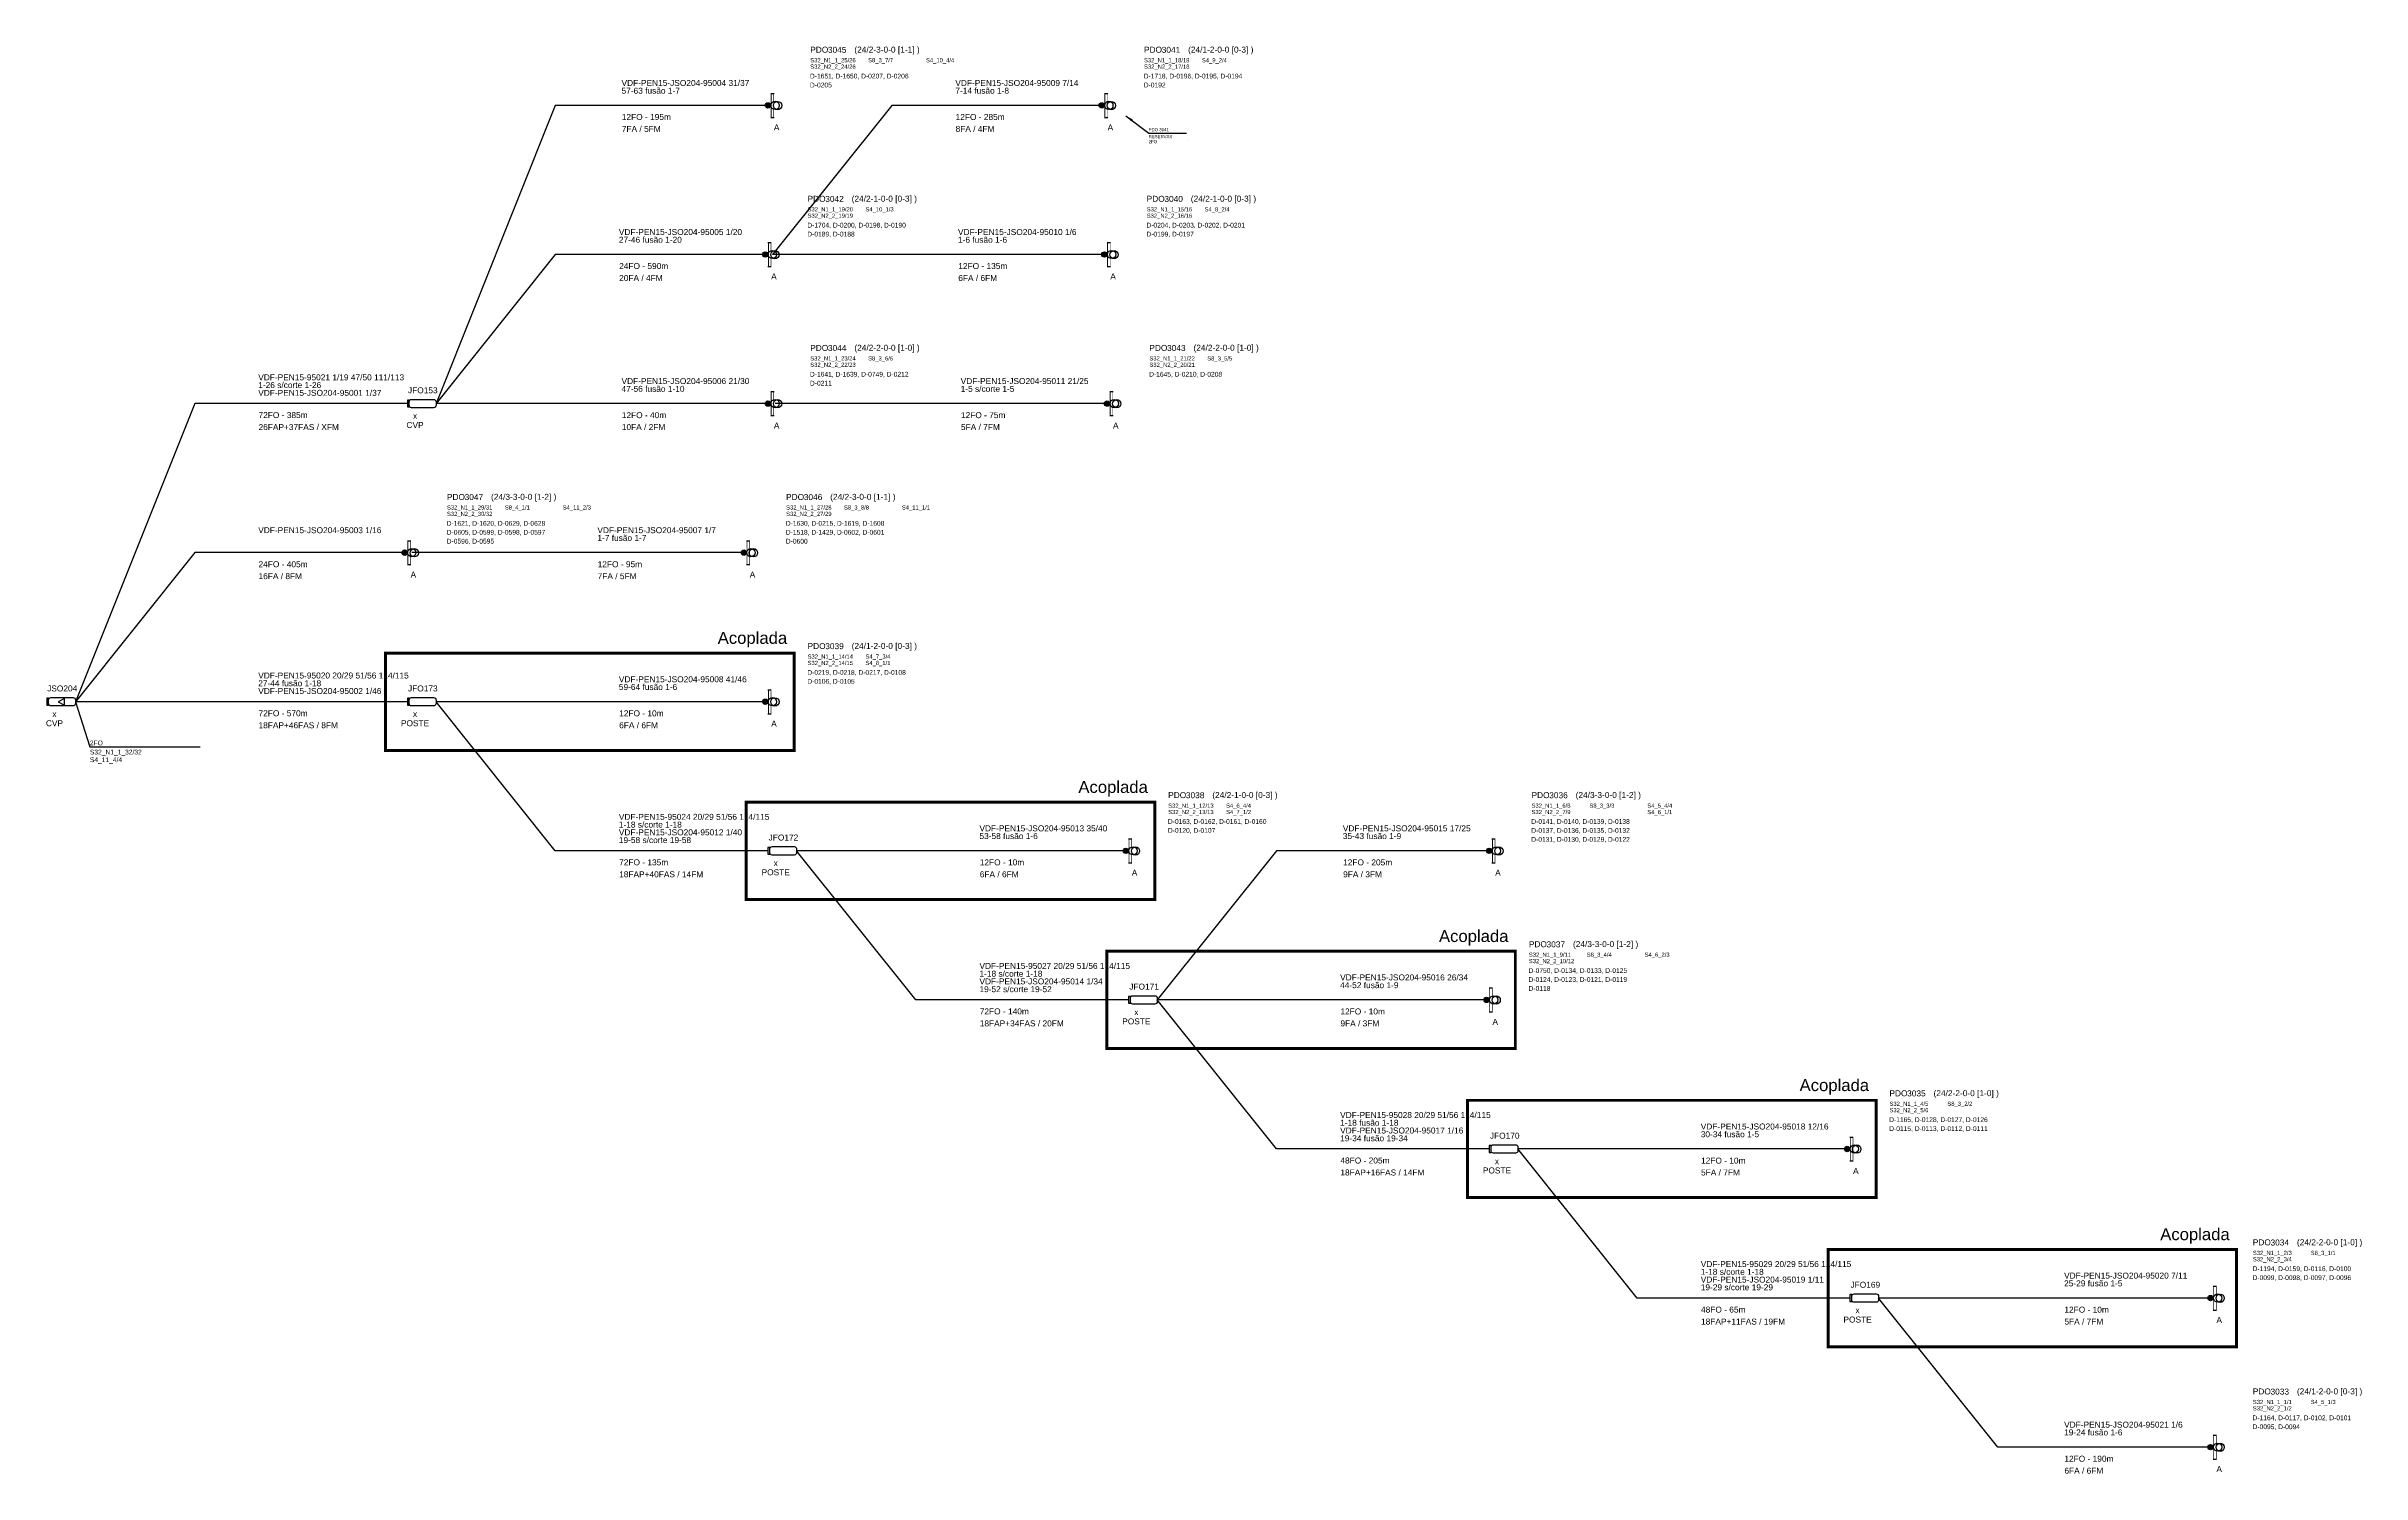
# Model space of a CAD drawing. Header units: millimetres. Extents: x 1437 to 1825, y 762 to 1002.
import ezdxf
from ezdxf.enums import TextEntityAlignment as Align
from ezdxf.lldxf.tags import DXFTag

# ---------------------------------------------------------------- set-up
doc = ezdxf.new("R2010")
doc.units = ezdxf.units.MM
doc.layers.get('0').update_dxf_attribs({"lineweight": 5})
for name, color, linetype in [('ACOP', 3, 'Continuous'), ('Rede Secundária RESERVAS', 1, 'Continuous'), ('SINOP_AÉREO', 1, 'AEREO2'), ('SINOP_CONDUTA', 1, 'CONDUTA2'), ('SINOP_JSFO', 1, 'Continuous'), ('SINOP_PDO', 1, 'Continuous')]:
    doc.layers.add(name, color=color, linetype=linetype)
doc.styles.add('ARIAL', font='arial.ttf')
doc.styles.get("Standard").update_dxf_attribs({"font": 'arial.ttf'})
doc.styles.add('VDF', font='arial.ttf', dxfattribs={"height": 0.25})
doc.linetypes.add('AEREO2', pattern='A,1,-1,[6,LinesVod.shx,S=0,R=0,X=0,Y=0],-1,1', length=4)
tags = doc.linetypes.add('CONDUTA2', pattern='A,1,-1,[8,LinesVod.shx,S=1,R=0,X=0,Y=0],-1,1', length=4).pattern_tags.tags
tags[16:17] = [DXFTag(74, 4), DXFTag(75, 0), DXFTag(340, '0'), DXFTag(46, 1.0), DXFTag(50, 0.0), DXFTag(44, 0.0), DXFTag(45, 0.0)]
tags[14:15] = [DXFTag(74, 4), DXFTag(75, 0), DXFTag(340, '0'), DXFTag(46, 1.0), DXFTag(50, 0.0), DXFTag(44, 0.0), DXFTag(45, 0.0)]
tags[4:5] = [DXFTag(74, 4), DXFTag(75, 0), DXFTag(340, '0'), DXFTag(46, 1.0), DXFTag(50, 0.0), DXFTag(44, 0.0), DXFTag(45, 0.0)]
doc.dimstyles.new('ISO-25', dxfattribs={"dimtxt": 2.5, "dimasz": 2.5, "dimexe": 1.25, "dimexo": 0.625, "dimtad": 1, "dimtxsty": 'Standard', "dimcen": 2.5, "dimadec": 0, "dimazin": 0, "dimtfac": 1, "dimtmove": 0, "dimatfit": 3, "dimfxl": 1, "dimarcsym": 0})

# ---------------------------------------------------------------- blocks, each defined once
blk = doc.blocks.new('*U46')
for p, q in [((0, 0), (2.43, -7.55)), ((2.43, -7.55), (20.92, -7.55))]:
    blk.add_line(p, q)
for points in [[(-4.5, 0.58), (-4.8, 0.58), (-4.8, -0.57), (-4.5, -0.57)], [(-1.8, 0.55), (-2.9, 0), (-1.8, -0.55)]]:
    blk.add_lwpolyline(points, close=True)
blk.add_lwpolyline([(-0.4, -0.7), (-4.1, -0.7, -0.414214), (-4.5, -0.3), (-4.5, 0.3, -0.414214), (-4.1, 0.7), (-0.4, 0.7, -0.414214), (0, 0.3), (0, -0.3, -0.414214)], format="xyb", close=True)
for tag, p, height, style in [('CABO_001', (-29.8, 2.6), 1, 'VDF'), ('CABO_002', (-29.8, 1.3), 1, 'VDF'), ('CABO_003', (-29.8, 0), 1, 'VDF'), ('CABO_004', (-29.8, -1.3), 1, 'VDF'), ('CABO_005', (-29.8, -2.6), 1, 'VDF'), ('CABO_CAP_COP', (-29.75, -2.44), 1, 'VDF'), ('FA_FM', (-29.75, -4.44), 1, 'VDF'), ('RS1', (2.43, -8.84), 0.8, 'ARIAL'), ('RS2', (2.43, -10.13), 0.8, 'ARIAL'), ('RS3', (2.43, -11.42), 0.8, 'ARIAL'), ('E1', (14.39, -8.84), 0.8, 'ARIAL'), ('E2', (14.39, -10.13), 0.8, 'ARIAL'), ('E3', (14.39, -11.42), 0.8, 'ARIAL'), ('RS4', (2.43, -12.71), 0.8, 'ARIAL'), ('RS5', (2.43, -14), 0.8, 'ARIAL'), ('RS6', (2.43, -15.29), 0.8, 'ARIAL'), ('E4', (14.39, -12.71), 0.8, 'ARIAL'), ('E5', (14.39, -14), 0.8, 'ARIAL'), ('E6', (14.39, -15.29), 0.8, 'ARIAL'), ('RS7', (2.43, -16.58), 0.8, 'ARIAL'), ('RS8', (2.43, -17.88), 0.8, 'ARIAL'), ('RS9', (2.43, -19.17), 0.8, 'ARIAL'), ('E7', (14.39, -16.58), 0.8, 'ARIAL'), ('E8', (14.39, -17.88), 0.8, 'ARIAL'), ('E9', (14.39, -19.17), 0.8, 'ARIAL')]:
    blk.add_attdef(tag, p, '', height=height, dxfattribs=dict(style=style))
at = {"style": 'VDF'}
for tag, p in [('JSO#', (-2.21, 1.73)), ('CVP', (-3.51, -4.1)), ('M', (-3.51, -2.55))]:
    blk.add_attdef(tag, text='', height=1, dxfattribs=at).set_placement(p, align=Align.CENTER)
blk.add_attdef('R', text='', height=0.8, dxfattribs=at).set_placement((2.43, -7.55), align=Align.BOTTOM_LEFT)
blk = doc.blocks.new('*U42')
blk.add_hatch(color=256).paths.add_polyline_path([(0, 0, 1), (-0.91, 0, 1)])
for p, q in [((0, 2), (0.56, 2)), ((0, -2), (0.56, -2))]:
    blk.add_line(p, q)
blk.add_circle((-0.45, 0), 0.453)
for centre in [(0.74, 0), (1.16, -0.02)]:
    blk.add_ellipse(centre, major_axis=(0, -0.695), ratio=0.99861)
for points in [[(0, 2), (0.15, 2), (0, -2), (0.15, -2)], [(0.46, -2), (0.56, -2), (0.46, 2), (0.56, 2)]]:
    blk.add_solid(points)
at = {"insert": (6.63, 9.84), "char_height": 1, "attachment_point": 1, "style": 'VDF'}
blk.add_mtext_dynamic_manual_height_columns('PDO', width=5.1324, gutter_width=12.5, heights=[0], dxfattribs=at)
at = {"style": 'VDF'}
for tag, p, height in [('PP_R', (6.59, 7.32), 0.8), ('SPLITTERS_001', (6.64, 7.23), 0.7), ('JFO_PDO', (9.6, 8.82), 1), ('FLB', (11.42, 7.32), 0.8), ('(CAP/N1-N2-N3-N4)', (14.03, 8.86), 1), ('SPLITTERS_002', (16.34, 7.23), 0.7), ('SPLITTERS_003', (26.04, 7.23), 0.7), ('CABO_001', (-25, 3.27), 1), ('SPLITTERS_004', (6.64, 6.16), 0.7), ('SPLITTERS_007', (6.64, 5.09), 0.7), ('SPLITTERS_005', (16.34, 6.16), 0.7), ('SPLITTERS_008', (16.33, 5.1), 0.7), ('SPLITTERS_006', (26.04, 6.15), 0.7), ('SPLITTERS_009', (26.03, 5.1), 0.7), ('CABO_002', (-25, 1.97), 1), ('CABO_003', (-25, 0.67), 1), ('CABO_004', (-25, -0.63), 1), ('CABO_005', (-25, -1.93), 1), ('CABO_CAP_COP', (-24.95, -2.44), 1), ('FA_FM', (-24.95, -4.44), 1)]:
    blk.add_attdef(tag, p, '', height=height, dxfattribs=at)
at = {"color": 5, "style": 'VDF'}
for tag, p in [('EDIFICIOS_001', (6.59, 4.52)), ('EDIFICIOS_002', (6.59, 3.02)), ('EDIFICIOS_003', (6.59, 1.52)), ('EDIFICIOS_004', (6.59, 0.02)), ('EDIFICIOS_005', (6.59, -1.46)), ('EDIFICIOS_006', (6.59, -2.92))]:
    blk.add_attdef(tag, p, '', height=0.8, dxfattribs=at)
at = {"style": 'VDF'}
blk.add_attdef('MODELO', text='', height=1, dxfattribs=at).set_placement((1, -4.18), align=Align.CENTER)
blk = doc.blocks.new('*U51')
blk.add_hatch(color=256).paths.add_polyline_path([(0, 0, 1), (-0.91, 0, 1)])
for p, q in [((0, 2), (0.56, 2)), ((0, -2), (0.56, -2))]:
    blk.add_line(p, q)
blk.add_circle((-0.45, 0), 0.453)
for centre in [(0.74, 0), (1.16, -0.02)]:
    blk.add_ellipse(centre, major_axis=(0, -0.695), ratio=0.99861)
for points in [[(0, 2), (0.15, 2), (0, -2), (0.15, -2)], [(0.46, -2), (0.56, -2), (0.46, 2), (0.56, 2)]]:
    blk.add_solid(points)
at = {"insert": (6.63, 9.84), "char_height": 1, "attachment_point": 1, "style": 'VDF'}
blk.add_mtext_dynamic_manual_height_columns('PDO', width=5.1324, gutter_width=12.5, heights=[0], dxfattribs=at)
at = {"style": 'VDF'}
for tag, p, height in [('PP_R', (6.59, 7.32), 0.8), ('SPLITTERS_001', (6.64, 7.23), 0.7), ('JFO_PDO', (9.6, 8.82), 1), ('FLB', (11.42, 7.32), 0.8), ('(CAP/N1-N2-N3-N4)', (14.03, 8.86), 1), ('SPLITTERS_002', (16.34, 7.23), 0.7), ('SPLITTERS_003', (26.04, 7.23), 0.7), ('CABO_001', (-25, 3.27), 1), ('SPLITTERS_004', (6.64, 6.16), 0.7), ('SPLITTERS_007', (6.64, 5.09), 0.7), ('SPLITTERS_005', (16.34, 6.16), 0.7), ('SPLITTERS_008', (16.33, 5.1), 0.7), ('SPLITTERS_006', (26.04, 6.15), 0.7), ('SPLITTERS_009', (26.03, 5.1), 0.7), ('CABO_002', (-25, 1.97), 1), ('CABO_003', (-25, 0.67), 1), ('CABO_004', (-25, -0.63), 1), ('CABO_005', (-25, -1.93), 1), ('CABO_CAP_COP', (-24.95, -2.44), 1), ('FA_FM', (-24.95, -4.44), 1)]:
    blk.add_attdef(tag, p, '', height=height, dxfattribs=at)
at = {"color": 5, "style": 'VDF'}
for tag, p in [('EDIFICIOS_001', (6.59, 4.52)), ('EDIFICIOS_002', (6.59, 3.02)), ('EDIFICIOS_003', (6.59, 1.52)), ('EDIFICIOS_004', (6.59, 0.02)), ('EDIFICIOS_005', (6.59, -1.46)), ('EDIFICIOS_006', (6.59, -2.92))]:
    blk.add_attdef(tag, p, '', height=0.8, dxfattribs=at)
at = {"style": 'VDF'}
blk.add_attdef('MODELO', text='', height=1, dxfattribs=at).set_placement((1, -4.18), align=Align.CENTER)
blk = doc.blocks.new('*U47')
blk.add_lwpolyline([(-4.5, 0.58), (-4.8, 0.58), (-4.8, -0.57), (-4.5, -0.57)], close=True)
blk.add_lwpolyline([(-0.4, -0.7), (-4.1, -0.7, -0.414214), (-4.5, -0.3), (-4.5, 0.3, -0.414214), (-4.1, 0.7), (-0.4, 0.7, -0.414214), (0, 0.3), (0, -0.3, -0.414214)], format="xyb", close=True)
at = {"style": 'VDF'}
for tag, p in [('CABO_001', (-29.8, 3.9)), ('CABO_002', (-29.8, 2.6)), ('CABO_003', (-29.8, 1.3)), ('CABO_004', (-29.8, 0)), ('CABO_005', (-29.8, -1.3)), ('CABO_CAP_COP', (-29.75, -2.44)), ('FA_FM', (-29.75, -4.44))]:
    blk.add_attdef(tag, p, '', height=1, dxfattribs=at)
for tag, p in [('JFO#', (-2.25, 1.73)), ('CVP', (-3.51, -4.1)), ('M', (-3.51, -2.55))]:
    blk.add_attdef(tag, text='', height=1, dxfattribs=at).set_placement(p, align=Align.CENTER)
blk = doc.blocks.new('*U48')
blk.add_hatch(color=256).paths.add_polyline_path([(0, 0, 1), (-0.91, 0, 1)])
for p, q in [((0, 2), (0.56, 2)), ((0, -2), (0.56, -2))]:
    blk.add_line(p, q)
blk.add_circle((-0.45, 0), 0.453)
for centre in [(0.74, 0), (1.16, -0.02)]:
    blk.add_ellipse(centre, major_axis=(0, -0.695), ratio=0.99861)
for points in [[(0, 2), (0.15, 2), (0, -2), (0.15, -2)], [(0.46, -2), (0.56, -2), (0.46, 2), (0.56, 2)]]:
    blk.add_solid(points)
at = {"insert": (6.63, 9.84), "char_height": 1, "attachment_point": 1, "style": 'VDF'}
blk.add_mtext_dynamic_manual_height_columns('PDO', width=5.1324, gutter_width=12.5, heights=[0], dxfattribs=at)
at = {"style": 'VDF'}
for tag, p, height in [('PP_R', (6.59, 7.32), 0.8), ('SPLITTERS_001', (6.64, 7.23), 0.7), ('JFO_PDO', (9.6, 8.82), 1), ('FLB', (11.42, 7.32), 0.8), ('(CAP/N1-N2-N3-N4)', (14.03, 8.86), 1), ('SPLITTERS_002', (16.34, 7.23), 0.7), ('SPLITTERS_003', (26.04, 7.23), 0.7), ('CABO_001', (-25, 3.27), 1), ('SPLITTERS_004', (6.64, 6.16), 0.7), ('SPLITTERS_007', (6.64, 5.09), 0.7), ('SPLITTERS_005', (16.34, 6.16), 0.7), ('SPLITTERS_008', (16.33, 5.1), 0.7), ('SPLITTERS_006', (26.04, 6.15), 0.7), ('SPLITTERS_009', (26.03, 5.1), 0.7), ('CABO_002', (-25, 1.97), 1), ('CABO_003', (-25, 0.67), 1), ('CABO_004', (-25, -0.63), 1), ('CABO_005', (-25, -1.93), 1), ('CABO_CAP_COP', (-24.95, -2.44), 1), ('FA_FM', (-24.95, -4.44), 1)]:
    blk.add_attdef(tag, p, '', height=height, dxfattribs=at)
at = {"color": 5, "style": 'VDF'}
for tag, p in [('EDIFICIOS_001', (6.59, 4.52)), ('EDIFICIOS_002', (6.59, 3.02)), ('EDIFICIOS_003', (6.59, 1.52)), ('EDIFICIOS_004', (6.59, 0.02)), ('EDIFICIOS_005', (6.59, -1.46)), ('EDIFICIOS_006', (6.59, -2.92))]:
    blk.add_attdef(tag, p, '', height=0.8, dxfattribs=at)
at = {"style": 'VDF'}
blk.add_attdef('MODELO', text='', height=1, dxfattribs=at).set_placement((1, -4.18), align=Align.CENTER)
blk = doc.blocks.new('*U43')
blk.add_lwpolyline([(-4.5, 0.58), (-4.8, 0.58), (-4.8, -0.57), (-4.5, -0.57)], close=True)
blk.add_lwpolyline([(-0.4, -0.7), (-4.1, -0.7, -0.414214), (-4.5, -0.3), (-4.5, 0.3, -0.414214), (-4.1, 0.7), (-0.4, 0.7, -0.414214), (0, 0.3), (0, -0.3, -0.414214)], format="xyb", close=True)
at = {"style": 'VDF'}
for tag, p in [('CABO_001', (-29.8, 5.2)), ('CABO_002', (-29.8, 3.9)), ('CABO_003', (-29.8, 2.6)), ('CABO_004', (-29.8, 1.3)), ('CABO_005', (-29.8, 0)), ('CABO_CAP_COP', (-29.75, -2.44)), ('FA_FM', (-29.75, -4.44))]:
    blk.add_attdef(tag, p, '', height=1, dxfattribs=at)
for tag, p in [('JFO#', (-2.25, 1.73)), ('CVP', (-3.51, -4.1)), ('M', (-3.51, -2.55))]:
    blk.add_attdef(tag, text='', height=1, dxfattribs=at).set_placement(p, align=Align.CENTER)
blk = doc.blocks.new('*U39')
blk.add_hatch(color=256).paths.add_polyline_path([(0, 0, 1), (-0.91, 0, 1)])
for p, q in [((0, 2), (0.56, 2)), ((0, -2), (0.56, -2))]:
    blk.add_line(p, q)
blk.add_circle((-0.45, 0), 0.453)
for centre in [(0.74, 0), (1.16, -0.02)]:
    blk.add_ellipse(centre, major_axis=(0, -0.695), ratio=0.99861)
for points in [[(0, 2), (0.15, 2), (0, -2), (0.15, -2)], [(0.46, -2), (0.56, -2), (0.46, 2), (0.56, 2)]]:
    blk.add_solid(points)
at = {"insert": (6.63, 9.84), "char_height": 1, "attachment_point": 1, "style": 'VDF'}
blk.add_mtext_dynamic_manual_height_columns('PDO', width=5.1324, gutter_width=12.5, heights=[0], dxfattribs=at)
at = {"style": 'VDF'}
for tag, p, height in [('PP_R', (6.59, 7.32), 0.8), ('SPLITTERS_001', (6.64, 7.23), 0.7), ('JFO_PDO', (9.6, 8.82), 1), ('FLB', (11.42, 7.32), 0.8), ('(CAP/N1-N2-N3-N4)', (14.03, 8.86), 1), ('SPLITTERS_002', (16.34, 7.23), 0.7), ('SPLITTERS_003', (26.04, 7.23), 0.7), ('CABO_001', (-25, 3.27), 1), ('SPLITTERS_004', (6.64, 6.16), 0.7), ('SPLITTERS_007', (6.64, 5.09), 0.7), ('SPLITTERS_005', (16.34, 6.16), 0.7), ('SPLITTERS_008', (16.33, 5.1), 0.7), ('SPLITTERS_006', (26.04, 6.15), 0.7), ('SPLITTERS_009', (26.03, 5.1), 0.7), ('CABO_002', (-25, 1.97), 1), ('CABO_003', (-25, 0.67), 1), ('CABO_004', (-25, -0.63), 1), ('CABO_005', (-25, -1.93), 1), ('CABO_CAP_COP', (-24.95, -2.44), 1), ('FA_FM', (-24.95, -4.44), 1)]:
    blk.add_attdef(tag, p, '', height=height, dxfattribs=at)
at = {"color": 5, "style": 'VDF'}
for tag, p in [('EDIFICIOS_001', (6.59, 4.52)), ('EDIFICIOS_002', (6.59, 3.02)), ('EDIFICIOS_003', (6.59, 1.52)), ('EDIFICIOS_004', (6.59, 0.02)), ('EDIFICIOS_005', (6.59, -1.46)), ('EDIFICIOS_006', (6.59, -2.92))]:
    blk.add_attdef(tag, p, '', height=0.8, dxfattribs=at)
at = {"style": 'VDF'}
blk.add_attdef('MODELO', text='', height=1, dxfattribs=at).set_placement((1, -4.18), align=Align.CENTER)
blk = doc.blocks.new('*U40')
blk.add_lwpolyline([(-4.5, 0.58), (-4.8, 0.58), (-4.8, -0.57), (-4.5, -0.57)], close=True)
blk.add_lwpolyline([(-0.4, -0.7), (-4.1, -0.7, -0.414214), (-4.5, -0.3), (-4.5, 0.3, -0.414214), (-4.1, 0.7), (-0.4, 0.7, -0.414214), (0, 0.3), (0, -0.3, -0.414214)], format="xyb", close=True)
at = {"style": 'VDF'}
for tag, p in [('CABO_001', (-29.8, 5.2)), ('CABO_002', (-29.8, 3.9)), ('CABO_003', (-29.8, 2.6)), ('CABO_004', (-29.8, 1.3)), ('CABO_005', (-29.8, 0)), ('CABO_CAP_COP', (-29.75, -2.44)), ('FA_FM', (-29.75, -4.44))]:
    blk.add_attdef(tag, p, '', height=1, dxfattribs=at)
for tag, p in [('JFO#', (-2.25, 1.73)), ('CVP', (-3.51, -4.1)), ('M', (-3.51, -2.55))]:
    blk.add_attdef(tag, text='', height=1, dxfattribs=at).set_placement(p, align=Align.CENTER)
blk = doc.blocks.new('*U41')
blk.add_hatch(color=256).paths.add_polyline_path([(0, 0, 1), (-0.91, 0, 1)])
for p, q in [((0, 2), (0.56, 2)), ((0, -2), (0.56, -2))]:
    blk.add_line(p, q)
blk.add_circle((-0.45, 0), 0.453)
for centre in [(0.74, 0), (1.16, -0.02)]:
    blk.add_ellipse(centre, major_axis=(0, -0.695), ratio=0.99861)
for points in [[(0, 2), (0.15, 2), (0, -2), (0.15, -2)], [(0.46, -2), (0.56, -2), (0.46, 2), (0.56, 2)]]:
    blk.add_solid(points)
at = {"insert": (6.63, 9.84), "char_height": 1, "attachment_point": 1, "style": 'VDF'}
blk.add_mtext_dynamic_manual_height_columns('PDO', width=5.1324, gutter_width=12.5, heights=[0], dxfattribs=at)
at = {"style": 'VDF'}
for tag, p, height in [('PP_R', (6.59, 7.32), 0.8), ('SPLITTERS_001', (6.64, 7.23), 0.7), ('JFO_PDO', (9.6, 8.82), 1), ('FLB', (11.42, 7.32), 0.8), ('(CAP/N1-N2-N3-N4)', (14.03, 8.86), 1), ('SPLITTERS_002', (16.34, 7.23), 0.7), ('SPLITTERS_003', (26.04, 7.23), 0.7), ('CABO_001', (-25, 3.27), 1), ('SPLITTERS_004', (6.64, 6.16), 0.7), ('SPLITTERS_007', (6.64, 5.09), 0.7), ('SPLITTERS_005', (16.34, 6.16), 0.7), ('SPLITTERS_008', (16.33, 5.1), 0.7), ('SPLITTERS_006', (26.04, 6.15), 0.7), ('SPLITTERS_009', (26.03, 5.1), 0.7), ('CABO_002', (-25, 1.97), 1), ('CABO_003', (-25, 0.67), 1), ('CABO_004', (-25, -0.63), 1), ('CABO_005', (-25, -1.93), 1), ('CABO_CAP_COP', (-24.95, -2.44), 1), ('FA_FM', (-24.95, -4.44), 1)]:
    blk.add_attdef(tag, p, '', height=height, dxfattribs=at)
at = {"color": 5, "style": 'VDF'}
for tag, p in [('EDIFICIOS_001', (6.59, 4.52)), ('EDIFICIOS_002', (6.59, 3.02)), ('EDIFICIOS_003', (6.59, 1.52)), ('EDIFICIOS_004', (6.59, 0.02)), ('EDIFICIOS_005', (6.59, -1.46)), ('EDIFICIOS_006', (6.59, -2.92))]:
    blk.add_attdef(tag, p, '', height=0.8, dxfattribs=at)
at = {"style": 'VDF'}
blk.add_attdef('MODELO', text='', height=1, dxfattribs=at).set_placement((1, -4.18), align=Align.CENTER)
blk = doc.blocks.new('*U49')
blk.add_lwpolyline([(-4.5, 0.58), (-4.8, 0.58), (-4.8, -0.57), (-4.5, -0.57)], close=True)
blk.add_lwpolyline([(-0.4, -0.7), (-4.1, -0.7, -0.414214), (-4.5, -0.3), (-4.5, 0.3, -0.414214), (-4.1, 0.7), (-0.4, 0.7, -0.414214), (0, 0.3), (0, -0.3, -0.414214)], format="xyb", close=True)
at = {"style": 'VDF'}
for tag, p in [('CABO_001', (-29.8, 5.2)), ('CABO_002', (-29.8, 3.9)), ('CABO_003', (-29.8, 2.6)), ('CABO_004', (-29.8, 1.3)), ('CABO_005', (-29.8, 0)), ('CABO_CAP_COP', (-29.75, -2.44)), ('FA_FM', (-29.75, -4.44))]:
    blk.add_attdef(tag, p, '', height=1, dxfattribs=at)
for tag, p in [('JFO#', (-2.25, 1.73)), ('CVP', (-3.51, -4.1)), ('M', (-3.51, -2.55))]:
    blk.add_attdef(tag, text='', height=1, dxfattribs=at).set_placement(p, align=Align.CENTER)
blk = doc.blocks.new('*U50')
blk.add_hatch(color=256).paths.add_polyline_path([(0, 0, 1), (-0.91, 0, 1)])
for p, q in [((0, 2), (0.56, 2)), ((0, -2), (0.56, -2))]:
    blk.add_line(p, q)
blk.add_circle((-0.45, 0), 0.453)
for centre in [(0.74, 0), (1.16, -0.02)]:
    blk.add_ellipse(centre, major_axis=(0, -0.695), ratio=0.99861)
for points in [[(0, 2), (0.15, 2), (0, -2), (0.15, -2)], [(0.46, -2), (0.56, -2), (0.46, 2), (0.56, 2)]]:
    blk.add_solid(points)
at = {"insert": (6.63, 9.84), "char_height": 1, "attachment_point": 1, "style": 'VDF'}
blk.add_mtext_dynamic_manual_height_columns('PDO', width=5.1324, gutter_width=12.5, heights=[0], dxfattribs=at)
at = {"style": 'VDF'}
for tag, p, height in [('PP_R', (6.59, 7.32), 0.8), ('SPLITTERS_001', (6.64, 7.23), 0.7), ('JFO_PDO', (9.6, 8.82), 1), ('FLB', (11.42, 7.32), 0.8), ('(CAP/N1-N2-N3-N4)', (14.03, 8.86), 1), ('SPLITTERS_002', (16.34, 7.23), 0.7), ('SPLITTERS_003', (26.04, 7.23), 0.7), ('CABO_001', (-25, 3.27), 1), ('SPLITTERS_004', (6.64, 6.16), 0.7), ('SPLITTERS_007', (6.64, 5.09), 0.7), ('SPLITTERS_005', (16.34, 6.16), 0.7), ('SPLITTERS_008', (16.33, 5.1), 0.7), ('SPLITTERS_006', (26.04, 6.15), 0.7), ('SPLITTERS_009', (26.03, 5.1), 0.7), ('CABO_002', (-25, 1.97), 1), ('CABO_003', (-25, 0.67), 1), ('CABO_004', (-25, -0.63), 1), ('CABO_005', (-25, -1.93), 1), ('CABO_CAP_COP', (-24.95, -2.44), 1), ('FA_FM', (-24.95, -4.44), 1)]:
    blk.add_attdef(tag, p, '', height=height, dxfattribs=at)
at = {"color": 5, "style": 'VDF'}
for tag, p in [('EDIFICIOS_001', (6.59, 4.52)), ('EDIFICIOS_002', (6.59, 3.02)), ('EDIFICIOS_003', (6.59, 1.52)), ('EDIFICIOS_004', (6.59, 0.02)), ('EDIFICIOS_005', (6.59, -1.46)), ('EDIFICIOS_006', (6.59, -2.92))]:
    blk.add_attdef(tag, p, '', height=0.8, dxfattribs=at)
at = {"style": 'VDF'}
blk.add_attdef('MODELO', text='', height=1, dxfattribs=at).set_placement((1, -4.18), align=Align.CENTER)
blk = doc.blocks.new('*U44')
blk.add_lwpolyline([(-4.5, 0.58), (-4.8, 0.58), (-4.8, -0.57), (-4.5, -0.57)], close=True)
blk.add_lwpolyline([(-0.4, -0.7), (-4.1, -0.7, -0.414214), (-4.5, -0.3), (-4.5, 0.3, -0.414214), (-4.1, 0.7), (-0.4, 0.7, -0.414214), (0, 0.3), (0, -0.3, -0.414214)], format="xyb", close=True)
at = {"style": 'VDF'}
for tag, p in [('CABO_001', (-29.8, 5.2)), ('CABO_002', (-29.8, 3.9)), ('CABO_003', (-29.8, 2.6)), ('CABO_004', (-29.8, 1.3)), ('CABO_005', (-29.8, 0)), ('CABO_CAP_COP', (-29.75, -2.44)), ('FA_FM', (-29.75, -4.44))]:
    blk.add_attdef(tag, p, '', height=1, dxfattribs=at)
for tag, p in [('JFO#', (-2.25, 1.73)), ('CVP', (-3.51, -4.1)), ('M', (-3.51, -2.55))]:
    blk.add_attdef(tag, text='', height=1, dxfattribs=at).set_placement(p, align=Align.CENTER)
blk = doc.blocks.new('*U45')
blk.add_hatch(color=256).paths.add_polyline_path([(0, 0, 1), (-0.91, 0, 1)])
for p, q in [((0, 2), (0.56, 2)), ((0, -2), (0.56, -2))]:
    blk.add_line(p, q)
blk.add_circle((-0.45, 0), 0.453)
for centre in [(0.74, 0), (1.16, -0.02)]:
    blk.add_ellipse(centre, major_axis=(0, -0.695), ratio=0.99861)
for points in [[(0, 2), (0.15, 2), (0, -2), (0.15, -2)], [(0.46, -2), (0.56, -2), (0.46, 2), (0.56, 2)]]:
    blk.add_solid(points)
at = {"insert": (6.63, 9.84), "char_height": 1, "attachment_point": 1, "style": 'VDF'}
blk.add_mtext_dynamic_manual_height_columns('PDO', width=5.1324, gutter_width=12.5, heights=[0], dxfattribs=at)
at = {"style": 'VDF'}
for tag, p, height in [('PP_R', (6.59, 7.32), 0.8), ('SPLITTERS_001', (6.64, 7.23), 0.7), ('JFO_PDO', (9.6, 8.82), 1), ('FLB', (11.42, 7.32), 0.8), ('(CAP/N1-N2-N3-N4)', (14.03, 8.86), 1), ('SPLITTERS_002', (16.34, 7.23), 0.7), ('SPLITTERS_003', (26.04, 7.23), 0.7), ('CABO_001', (-25, 3.27), 1), ('SPLITTERS_004', (6.64, 6.16), 0.7), ('SPLITTERS_007', (6.64, 5.09), 0.7), ('SPLITTERS_005', (16.34, 6.16), 0.7), ('SPLITTERS_008', (16.33, 5.1), 0.7), ('SPLITTERS_006', (26.04, 6.15), 0.7), ('SPLITTERS_009', (26.03, 5.1), 0.7), ('CABO_002', (-25, 1.97), 1), ('CABO_003', (-25, 0.67), 1), ('CABO_004', (-25, -0.63), 1), ('CABO_005', (-25, -1.93), 1), ('CABO_CAP_COP', (-24.95, -2.44), 1), ('FA_FM', (-24.95, -4.44), 1)]:
    blk.add_attdef(tag, p, '', height=height, dxfattribs=at)
at = {"color": 5, "style": 'VDF'}
for tag, p in [('EDIFICIOS_001', (6.59, 4.52)), ('EDIFICIOS_002', (6.59, 3.02)), ('EDIFICIOS_003', (6.59, 1.52)), ('EDIFICIOS_004', (6.59, 0.02)), ('EDIFICIOS_005', (6.59, -1.46)), ('EDIFICIOS_006', (6.59, -2.92))]:
    blk.add_attdef(tag, p, '', height=0.8, dxfattribs=at)
at = {"style": 'VDF'}
blk.add_attdef('MODELO', text='', height=1, dxfattribs=at).set_placement((1, -4.18), align=Align.CENTER)
blk = doc.blocks.new('*U29')
blk.add_hatch(color=256).paths.add_polyline_path([(0, 0, 1), (-0.91, 0, 1)])
for p, q in [((0, 2), (0.56, 2)), ((0, -2), (0.56, -2))]:
    blk.add_line(p, q)
blk.add_circle((-0.45, 0), 0.453)
for centre in [(0.74, 0), (1.16, -0.02)]:
    blk.add_ellipse(centre, major_axis=(0, -0.695), ratio=0.99861)
for points in [[(0, 2), (0.15, 2), (0, -2), (0.15, -2)], [(0.46, -2), (0.56, -2), (0.46, 2), (0.56, 2)]]:
    blk.add_solid(points)
at = {"insert": (6.63, 9.84), "char_height": 1, "attachment_point": 1, "style": 'VDF'}
blk.add_mtext_dynamic_manual_height_columns('PDO', width=5.1324, gutter_width=12.5, heights=[0], dxfattribs=at)
at = {"style": 'VDF'}
for tag, p, height in [('PP_R', (6.59, 7.32), 0.8), ('SPLITTERS_001', (6.64, 7.23), 0.7), ('JFO_PDO', (9.6, 8.82), 1), ('FLB', (11.42, 7.32), 0.8), ('(CAP/N1-N2-N3-N4)', (14.03, 8.86), 1), ('SPLITTERS_002', (16.34, 7.23), 0.7), ('SPLITTERS_003', (26.04, 7.23), 0.7), ('CABO_001', (-25, 3.27), 1), ('SPLITTERS_004', (6.64, 6.16), 0.7), ('SPLITTERS_007', (6.64, 5.09), 0.7), ('SPLITTERS_005', (16.34, 6.16), 0.7), ('SPLITTERS_008', (16.33, 5.1), 0.7), ('SPLITTERS_006', (26.04, 6.15), 0.7), ('SPLITTERS_009', (26.03, 5.1), 0.7), ('CABO_002', (-25, 1.97), 1), ('CABO_003', (-25, 0.67), 1), ('CABO_004', (-25, -0.63), 1), ('CABO_005', (-25, -1.93), 1), ('CABO_CAP_COP', (-24.95, -2.44), 1), ('FA_FM', (-24.95, -4.44), 1)]:
    blk.add_attdef(tag, p, '', height=height, dxfattribs=at)
at = {"color": 5, "style": 'VDF'}
for tag, p in [('EDIFICIOS_001', (6.59, 4.52)), ('EDIFICIOS_002', (6.59, 3.02)), ('EDIFICIOS_003', (6.59, 1.52)), ('EDIFICIOS_004', (6.59, 0.02)), ('EDIFICIOS_005', (6.59, -1.46)), ('EDIFICIOS_006', (6.59, -2.92))]:
    blk.add_attdef(tag, p, '', height=0.8, dxfattribs=at)
at = {"style": 'VDF'}
blk.add_attdef('MODELO', text='', height=1, dxfattribs=at).set_placement((1, -4.18), align=Align.CENTER)
blk = doc.blocks.new('*U30')
blk.add_hatch(color=256).paths.add_polyline_path([(0, 0, 1), (-0.91, 0, 1)])
for p, q in [((0, 2), (0.56, 2)), ((0, -2), (0.56, -2))]:
    blk.add_line(p, q)
blk.add_circle((-0.45, 0), 0.453)
for centre in [(0.74, 0), (1.16, -0.02)]:
    blk.add_ellipse(centre, major_axis=(0, -0.695), ratio=0.99861)
for points in [[(0, 2), (0.15, 2), (0, -2), (0.15, -2)], [(0.46, -2), (0.56, -2), (0.46, 2), (0.56, 2)]]:
    blk.add_solid(points)
at = {"insert": (6.63, 9.84), "char_height": 1, "attachment_point": 1, "style": 'VDF'}
blk.add_mtext_dynamic_manual_height_columns('PDO', width=5.1324, gutter_width=12.5, heights=[0], dxfattribs=at)
at = {"style": 'VDF'}
for tag, p, height in [('PP_R', (6.59, 7.32), 0.8), ('SPLITTERS_001', (6.64, 7.23), 0.7), ('JFO_PDO', (9.6, 8.82), 1), ('FLB', (11.42, 7.32), 0.8), ('(CAP/N1-N2-N3-N4)', (14.03, 8.86), 1), ('SPLITTERS_002', (16.34, 7.23), 0.7), ('SPLITTERS_003', (26.04, 7.23), 0.7), ('CABO_001', (-25, 3.27), 1), ('SPLITTERS_004', (6.64, 6.16), 0.7), ('SPLITTERS_007', (6.64, 5.09), 0.7), ('SPLITTERS_005', (16.34, 6.16), 0.7), ('SPLITTERS_008', (16.33, 5.1), 0.7), ('SPLITTERS_006', (26.04, 6.15), 0.7), ('SPLITTERS_009', (26.03, 5.1), 0.7), ('CABO_002', (-25, 1.97), 1), ('CABO_003', (-25, 0.67), 1), ('CABO_004', (-25, -0.63), 1), ('CABO_005', (-25, -1.93), 1), ('CABO_CAP_COP', (-24.95, -2.44), 1), ('FA_FM', (-24.95, -4.44), 1)]:
    blk.add_attdef(tag, p, '', height=height, dxfattribs=at)
at = {"color": 5, "style": 'VDF'}
for tag, p in [('EDIFICIOS_001', (6.59, 4.52)), ('EDIFICIOS_002', (6.59, 3.02)), ('EDIFICIOS_003', (6.59, 1.52)), ('EDIFICIOS_004', (6.59, 0.02)), ('EDIFICIOS_005', (6.59, -1.46)), ('EDIFICIOS_006', (6.59, -2.92))]:
    blk.add_attdef(tag, p, '', height=0.8, dxfattribs=at)
at = {"style": 'VDF'}
blk.add_attdef('MODELO', text='', height=1, dxfattribs=at).set_placement((1, -4.18), align=Align.CENTER)
blk = doc.blocks.new('*U31')
blk.add_lwpolyline([(-4.5, 0.58), (-4.8, 0.58), (-4.8, -0.57), (-4.5, -0.57)], close=True)
blk.add_lwpolyline([(-0.4, -0.7), (-4.1, -0.7, -0.414214), (-4.5, -0.3), (-4.5, 0.3, -0.414214), (-4.1, 0.7), (-0.4, 0.7, -0.414214), (0, 0.3), (0, -0.3, -0.414214)], format="xyb", close=True)
at = {"style": 'VDF'}
for tag, p in [('CABO_001', (-29.8, 3.9)), ('CABO_002', (-29.8, 2.6)), ('CABO_003', (-29.8, 1.3)), ('CABO_004', (-29.8, 0)), ('CABO_005', (-29.8, -1.3)), ('CABO_CAP_COP', (-29.75, -2.44)), ('FA_FM', (-29.75, -4.44))]:
    blk.add_attdef(tag, p, '', height=1, dxfattribs=at)
for tag, p in [('JFO#', (-2.25, 1.73)), ('CVP', (-3.51, -4.1)), ('M', (-3.51, -2.55))]:
    blk.add_attdef(tag, text='', height=1, dxfattribs=at).set_placement(p, align=Align.CENTER)
blk = doc.blocks.new('*U37')
blk.add_hatch(color=256).paths.add_polyline_path([(0, 0, 1), (-0.91, 0, 1)])
for p, q in [((0, 2), (0.56, 2)), ((0, -2), (0.56, -2))]:
    blk.add_line(p, q)
blk.add_circle((-0.45, 0), 0.453)
for centre in [(0.74, 0), (1.16, -0.02)]:
    blk.add_ellipse(centre, major_axis=(0, -0.695), ratio=0.99861)
for points in [[(0, 2), (0.15, 2), (0, -2), (0.15, -2)], [(0.46, -2), (0.56, -2), (0.46, 2), (0.56, 2)]]:
    blk.add_solid(points)
at = {"insert": (6.63, 9.84), "char_height": 1, "attachment_point": 1, "style": 'VDF'}
blk.add_mtext_dynamic_manual_height_columns('PDO', width=5.1324, gutter_width=12.5, heights=[0], dxfattribs=at)
at = {"style": 'VDF'}
for tag, p, height in [('PP_R', (6.59, 7.32), 0.8), ('SPLITTERS_001', (6.64, 7.23), 0.7), ('JFO_PDO', (9.6, 8.82), 1), ('FLB', (11.42, 7.32), 0.8), ('(CAP/N1-N2-N3-N4)', (14.03, 8.86), 1), ('SPLITTERS_002', (16.34, 7.23), 0.7), ('SPLITTERS_003', (26.04, 7.23), 0.7), ('CABO_001', (-25, 3.27), 1), ('SPLITTERS_004', (6.64, 6.16), 0.7), ('SPLITTERS_007', (6.64, 5.09), 0.7), ('SPLITTERS_005', (16.34, 6.16), 0.7), ('SPLITTERS_008', (16.33, 5.1), 0.7), ('SPLITTERS_006', (26.04, 6.15), 0.7), ('SPLITTERS_009', (26.03, 5.1), 0.7), ('CABO_002', (-25, 1.97), 1), ('CABO_003', (-25, 0.67), 1), ('CABO_004', (-25, -0.63), 1), ('CABO_005', (-25, -1.93), 1), ('CABO_CAP_COP', (-24.95, -2.44), 1), ('FA_FM', (-24.95, -4.44), 1)]:
    blk.add_attdef(tag, p, '', height=height, dxfattribs=at)
at = {"color": 5, "style": 'VDF'}
for tag, p in [('EDIFICIOS_001', (6.59, 4.52)), ('EDIFICIOS_002', (6.59, 3.02)), ('EDIFICIOS_003', (6.59, 1.52)), ('EDIFICIOS_004', (6.59, 0.02)), ('EDIFICIOS_005', (6.59, -1.46)), ('EDIFICIOS_006', (6.59, -2.92))]:
    blk.add_attdef(tag, p, '', height=0.8, dxfattribs=at)
at = {"style": 'VDF'}
blk.add_attdef('MODELO', text='', height=1, dxfattribs=at).set_placement((1, -4.18), align=Align.CENTER)
blk = doc.blocks.new('*U38')
blk.add_hatch(color=256).paths.add_polyline_path([(0, 0, 1), (-0.91, 0, 1)])
for p, q in [((0, 2), (0.56, 2)), ((0, -2), (0.56, -2))]:
    blk.add_line(p, q)
blk.add_circle((-0.45, 0), 0.453)
for centre in [(0.74, 0), (1.16, -0.02)]:
    blk.add_ellipse(centre, major_axis=(0, -0.695), ratio=0.99861)
for points in [[(0, 2), (0.15, 2), (0, -2), (0.15, -2)], [(0.46, -2), (0.56, -2), (0.46, 2), (0.56, 2)]]:
    blk.add_solid(points)
at = {"insert": (6.63, 9.84), "char_height": 1, "attachment_point": 1, "style": 'VDF'}
blk.add_mtext_dynamic_manual_height_columns('PDO', width=5.1324, gutter_width=12.5, heights=[0], dxfattribs=at)
at = {"style": 'VDF'}
for tag, p, height in [('PP_R', (6.59, 7.32), 0.8), ('SPLITTERS_001', (6.64, 7.23), 0.7), ('JFO_PDO', (9.6, 8.82), 1), ('FLB', (11.42, 7.32), 0.8), ('(CAP/N1-N2-N3-N4)', (14.03, 8.86), 1), ('SPLITTERS_002', (16.34, 7.23), 0.7), ('SPLITTERS_003', (26.04, 7.23), 0.7), ('CABO_001', (-25, 3.27), 1), ('SPLITTERS_004', (6.64, 6.16), 0.7), ('SPLITTERS_007', (6.64, 5.09), 0.7), ('SPLITTERS_005', (16.34, 6.16), 0.7), ('SPLITTERS_008', (16.33, 5.1), 0.7), ('SPLITTERS_006', (26.04, 6.15), 0.7), ('SPLITTERS_009', (26.03, 5.1), 0.7), ('CABO_002', (-25, 1.97), 1), ('CABO_003', (-25, 0.67), 1), ('CABO_004', (-25, -0.63), 1), ('CABO_005', (-25, -1.93), 1), ('CABO_CAP_COP', (-24.95, -2.44), 1), ('FA_FM', (-24.95, -4.44), 1)]:
    blk.add_attdef(tag, p, '', height=height, dxfattribs=at)
at = {"color": 5, "style": 'VDF'}
for tag, p in [('EDIFICIOS_001', (6.59, 4.52)), ('EDIFICIOS_002', (6.59, 3.02)), ('EDIFICIOS_003', (6.59, 1.52)), ('EDIFICIOS_004', (6.59, 0.02)), ('EDIFICIOS_005', (6.59, -1.46)), ('EDIFICIOS_006', (6.59, -2.92))]:
    blk.add_attdef(tag, p, '', height=0.8, dxfattribs=at)
at = {"style": 'VDF'}
blk.add_attdef('MODELO', text='', height=1, dxfattribs=at).set_placement((1, -4.18), align=Align.CENTER)
blk = doc.blocks.new('*U34')
blk.add_hatch(color=256).paths.add_polyline_path([(0, 0, 1), (-0.91, 0, 1)])
for p, q in [((0, 2), (0.56, 2)), ((0, -2), (0.56, -2))]:
    blk.add_line(p, q)
blk.add_circle((-0.45, 0), 0.453)
for centre in [(0.74, 0), (1.16, -0.02)]:
    blk.add_ellipse(centre, major_axis=(0, -0.695), ratio=0.99861)
for points in [[(0, 2), (0.15, 2), (0, -2), (0.15, -2)], [(0.46, -2), (0.56, -2), (0.46, 2), (0.56, 2)]]:
    blk.add_solid(points)
at = {"insert": (6.63, 9.84), "char_height": 1, "attachment_point": 1, "style": 'VDF'}
blk.add_mtext_dynamic_manual_height_columns('PDO', width=5.1324, gutter_width=12.5, heights=[0], dxfattribs=at)
at = {"style": 'VDF'}
for tag, p, height in [('PP_R', (6.59, 7.32), 0.8), ('SPLITTERS_001', (6.64, 7.23), 0.7), ('JFO_PDO', (9.6, 8.82), 1), ('FLB', (11.42, 7.32), 0.8), ('(CAP/N1-N2-N3-N4)', (14.03, 8.86), 1), ('SPLITTERS_002', (16.34, 7.23), 0.7), ('SPLITTERS_003', (26.04, 7.23), 0.7), ('CABO_001', (-25, 3.27), 1), ('SPLITTERS_004', (6.64, 6.16), 0.7), ('SPLITTERS_007', (6.64, 5.09), 0.7), ('SPLITTERS_005', (16.34, 6.16), 0.7), ('SPLITTERS_008', (16.33, 5.1), 0.7), ('SPLITTERS_006', (26.04, 6.15), 0.7), ('SPLITTERS_009', (26.03, 5.1), 0.7), ('CABO_002', (-25, 1.97), 1), ('CABO_003', (-25, 0.67), 1), ('CABO_004', (-25, -0.63), 1), ('CABO_005', (-25, -1.93), 1), ('CABO_CAP_COP', (-24.95, -2.44), 1), ('FA_FM', (-24.95, -4.44), 1)]:
    blk.add_attdef(tag, p, '', height=height, dxfattribs=at)
at = {"color": 5, "style": 'VDF'}
for tag, p in [('EDIFICIOS_001', (6.59, 4.52)), ('EDIFICIOS_002', (6.59, 3.02)), ('EDIFICIOS_003', (6.59, 1.52)), ('EDIFICIOS_004', (6.59, 0.02)), ('EDIFICIOS_005', (6.59, -1.46)), ('EDIFICIOS_006', (6.59, -2.92))]:
    blk.add_attdef(tag, p, '', height=0.8, dxfattribs=at)
at = {"style": 'VDF'}
blk.add_attdef('MODELO', text='', height=1, dxfattribs=at).set_placement((1, -4.18), align=Align.CENTER)
blk = doc.blocks.new('*U35')
blk.add_hatch(color=256).paths.add_polyline_path([(0, 0, 1), (-0.91, 0, 1)])
for p, q in [((0, 2), (0.56, 2)), ((0, -2), (0.56, -2))]:
    blk.add_line(p, q)
blk.add_circle((-0.45, 0), 0.453)
for centre in [(0.74, 0), (1.16, -0.02)]:
    blk.add_ellipse(centre, major_axis=(0, -0.695), ratio=0.99861)
for points in [[(0, 2), (0.15, 2), (0, -2), (0.15, -2)], [(0.46, -2), (0.56, -2), (0.46, 2), (0.56, 2)]]:
    blk.add_solid(points)
at = {"insert": (6.63, 9.84), "char_height": 1, "attachment_point": 1, "style": 'VDF'}
blk.add_mtext_dynamic_manual_height_columns('PDO', width=5.1324, gutter_width=12.5, heights=[0], dxfattribs=at)
at = {"style": 'VDF'}
for tag, p, height in [('PP_R', (6.59, 7.32), 0.8), ('SPLITTERS_001', (6.64, 7.23), 0.7), ('JFO_PDO', (9.6, 8.82), 1), ('FLB', (11.42, 7.32), 0.8), ('(CAP/N1-N2-N3-N4)', (14.03, 8.86), 1), ('SPLITTERS_002', (16.34, 7.23), 0.7), ('SPLITTERS_003', (26.04, 7.23), 0.7), ('CABO_001', (-25, 3.27), 1), ('SPLITTERS_004', (6.64, 6.16), 0.7), ('SPLITTERS_007', (6.64, 5.09), 0.7), ('SPLITTERS_005', (16.34, 6.16), 0.7), ('SPLITTERS_008', (16.33, 5.1), 0.7), ('SPLITTERS_006', (26.04, 6.15), 0.7), ('SPLITTERS_009', (26.03, 5.1), 0.7), ('CABO_002', (-25, 1.97), 1), ('CABO_003', (-25, 0.67), 1), ('CABO_004', (-25, -0.63), 1), ('CABO_005', (-25, -1.93), 1), ('CABO_CAP_COP', (-24.95, -2.44), 1), ('FA_FM', (-24.95, -4.44), 1)]:
    blk.add_attdef(tag, p, '', height=height, dxfattribs=at)
at = {"color": 5, "style": 'VDF'}
for tag, p in [('EDIFICIOS_001', (6.59, 4.52)), ('EDIFICIOS_002', (6.59, 3.02)), ('EDIFICIOS_003', (6.59, 1.52)), ('EDIFICIOS_004', (6.59, 0.02)), ('EDIFICIOS_005', (6.59, -1.46)), ('EDIFICIOS_006', (6.59, -2.92))]:
    blk.add_attdef(tag, p, '', height=0.8, dxfattribs=at)
at = {"style": 'VDF'}
blk.add_attdef('MODELO', text='', height=1, dxfattribs=at).set_placement((1, -4.18), align=Align.CENTER)
blk = doc.blocks.new('*U36')
blk.add_hatch(color=256).paths.add_polyline_path([(0, 0, 1), (-0.91, 0, 1)])
for p, q in [((0, 2), (0.56, 2)), ((0, -2), (0.56, -2))]:
    blk.add_line(p, q)
blk.add_circle((-0.45, 0), 0.453)
for centre in [(0.74, 0), (1.16, -0.02)]:
    blk.add_ellipse(centre, major_axis=(0, -0.695), ratio=0.99861)
for points in [[(0, 2), (0.15, 2), (0, -2), (0.15, -2)], [(0.46, -2), (0.56, -2), (0.46, 2), (0.56, 2)]]:
    blk.add_solid(points)
at = {"insert": (6.63, 9.84), "char_height": 1, "attachment_point": 1, "style": 'VDF'}
blk.add_mtext_dynamic_manual_height_columns('PDO', width=5.1324, gutter_width=12.5, heights=[0], dxfattribs=at)
at = {"style": 'VDF'}
for tag, p, height in [('PP_R', (6.59, 7.32), 0.8), ('SPLITTERS_001', (6.64, 7.23), 0.7), ('JFO_PDO', (9.6, 8.82), 1), ('FLB', (11.42, 7.32), 0.8), ('(CAP/N1-N2-N3-N4)', (14.03, 8.86), 1), ('SPLITTERS_002', (16.34, 7.23), 0.7), ('SPLITTERS_003', (26.04, 7.23), 0.7), ('CABO_001', (-25, 3.27), 1), ('SPLITTERS_004', (6.64, 6.16), 0.7), ('SPLITTERS_007', (6.64, 5.09), 0.7), ('SPLITTERS_005', (16.34, 6.16), 0.7), ('SPLITTERS_008', (16.33, 5.1), 0.7), ('SPLITTERS_006', (26.04, 6.15), 0.7), ('SPLITTERS_009', (26.03, 5.1), 0.7), ('CABO_002', (-25, 1.97), 1), ('CABO_003', (-25, 0.67), 1), ('CABO_004', (-25, -0.63), 1), ('CABO_005', (-25, -1.93), 1), ('CABO_CAP_COP', (-24.95, -2.44), 1), ('FA_FM', (-24.95, -4.44), 1)]:
    blk.add_attdef(tag, p, '', height=height, dxfattribs=at)
at = {"color": 5, "style": 'VDF'}
for tag, p in [('EDIFICIOS_001', (6.59, 4.52)), ('EDIFICIOS_002', (6.59, 3.02)), ('EDIFICIOS_003', (6.59, 1.52)), ('EDIFICIOS_004', (6.59, 0.02)), ('EDIFICIOS_005', (6.59, -1.46)), ('EDIFICIOS_006', (6.59, -2.92))]:
    blk.add_attdef(tag, p, '', height=0.8, dxfattribs=at)
at = {"style": 'VDF'}
blk.add_attdef('MODELO', text='', height=1, dxfattribs=at).set_placement((1, -4.18), align=Align.CENTER)
blk = doc.blocks.new('*U32')
blk.add_hatch(color=256).paths.add_polyline_path([(0, 0, 1), (-0.91, 0, 1)])
for p, q in [((0, 2), (0.56, 2)), ((0, -2), (0.56, -2))]:
    blk.add_line(p, q)
blk.add_circle((-0.45, 0), 0.453)
for centre in [(0.74, 0), (1.16, -0.02)]:
    blk.add_ellipse(centre, major_axis=(0, -0.695), ratio=0.99861)
for points in [[(0, 2), (0.15, 2), (0, -2), (0.15, -2)], [(0.46, -2), (0.56, -2), (0.46, 2), (0.56, 2)]]:
    blk.add_solid(points)
at = {"insert": (6.63, 9.84), "char_height": 1, "attachment_point": 1, "style": 'VDF'}
blk.add_mtext_dynamic_manual_height_columns('PDO', width=5.1324, gutter_width=12.5, heights=[0], dxfattribs=at)
at = {"style": 'VDF'}
for tag, p, height in [('PP_R', (6.59, 7.32), 0.8), ('SPLITTERS_001', (6.64, 7.23), 0.7), ('JFO_PDO', (9.6, 8.82), 1), ('FLB', (11.42, 7.32), 0.8), ('(CAP/N1-N2-N3-N4)', (14.03, 8.86), 1), ('SPLITTERS_002', (16.34, 7.23), 0.7), ('SPLITTERS_003', (26.04, 7.23), 0.7), ('CABO_001', (-25, 3.27), 1), ('SPLITTERS_004', (6.64, 6.16), 0.7), ('SPLITTERS_007', (6.64, 5.09), 0.7), ('SPLITTERS_005', (16.34, 6.16), 0.7), ('SPLITTERS_008', (16.33, 5.1), 0.7), ('SPLITTERS_006', (26.04, 6.15), 0.7), ('SPLITTERS_009', (26.03, 5.1), 0.7), ('CABO_002', (-25, 1.97), 1), ('CABO_003', (-25, 0.67), 1), ('CABO_004', (-25, -0.63), 1), ('CABO_005', (-25, -1.93), 1), ('CABO_CAP_COP', (-24.95, -2.44), 1), ('FA_FM', (-24.95, -4.44), 1)]:
    blk.add_attdef(tag, p, '', height=height, dxfattribs=at)
at = {"color": 5, "style": 'VDF'}
for tag, p in [('EDIFICIOS_001', (6.59, 4.52)), ('EDIFICIOS_002', (6.59, 3.02)), ('EDIFICIOS_003', (6.59, 1.52)), ('EDIFICIOS_004', (6.59, 0.02)), ('EDIFICIOS_005', (6.59, -1.46)), ('EDIFICIOS_006', (6.59, -2.92))]:
    blk.add_attdef(tag, p, '', height=0.8, dxfattribs=at)
at = {"style": 'VDF'}
blk.add_attdef('MODELO', text='', height=1, dxfattribs=at).set_placement((1, -4.18), align=Align.CENTER)
blk = doc.blocks.new('*U33')
at = {"layer": 'Rede Secundária RESERVAS'}
blk.add_line((15.93, -6.24), (15.93, -6.24), dxfattribs=at)
blk.add_lwpolyline([(5.99, -4.49), (15.64, -4.49)], dxfattribs=at)
at = {"layer": 'Rede Secundária RESERVAS', "style": 'ARIAL'}
blk.add_text('RESERVAS', height=0.8, dxfattribs=at).set_placement((5.91, -4.98), align=Align.TOP_LEFT)
for tag, p in [('FIBRA', (5.91, -4)), ('RS1', (5.91, -7.07)), ('RS2', (5.91, -8.36)), ('RS3', (5.91, -9.65)), ('RS4', (5.91, -10.94)), ('RS5', (5.91, -12.24)), ('E1', (16.37, -7.07)), ('E2', (16.37, -8.36)), ('E3', (16.37, -9.65)), ('E4', (16.37, -10.94)), ('E5', (16.37, -12.24)), ('RS6', (5.91, -13.53)), ('E6', (16.37, -13.53))]:
    blk.add_attdef(tag, p, '', height=0.8, dxfattribs=at)
at = {"layer": 'Rede Secundária RESERVAS'}
blk.add_leader([(0, 0), (5.99, -4.49)], dimstyle='ISO-25', override={"dimasz": 2, "dimzin": 0}, dxfattribs=at)

msp = doc.modelspace()

# ---------------------------------------------------------------- linework, layer by layer
at = {"layer": 'ACOP', "color": 3, "const_width": 0.5}
for points in [[(1561.9, 883.46), (1493.43, 883.46), (1493.43, 899.78), (1561.9, 899.78)], [(1622.35, 858.46), (1553.88, 858.46), (1553.88, 874.78), (1622.35, 874.78)], [(1682.8, 833.46), (1614.33, 833.46), (1614.33, 849.78), (1682.8, 849.78)], [(1743.26, 808.46), (1674.79, 808.46), (1674.79, 824.78), (1743.26, 824.78)], [(1803.71, 783.46), (1735.24, 783.46), (1735.24, 799.78), (1803.71, 799.78)]]:
    msp.add_lwpolyline(points, close=True, dxfattribs=at)
at = {"layer": 'SINOP_AÉREO', "linetype": 'AEREO2'}
for points in [[(1613.92, 991.62), (1578.27, 991.62), (1558.27, 966.62)], [(1557.52, 966.62), (1521.87, 966.62), (1501.87, 941.62)], [(1613.92, 966.62), (1558.27, 966.62)], [(1497.07, 941.62), (1461.42, 941.62), (1441.42, 891.62)], [(1614.37, 941.62), (1558.72, 941.62)], [(1553.47, 916.62), (1497.81, 916.62)], [(1497.07, 891.62), (1441.42, 891.62)], [(1557.52, 891.62), (1501.87, 891.62)], [(1557.52, 866.62), (1521.87, 866.62), (1501.87, 891.62)], [(1617.97, 866.62), (1562.32, 866.62)], [(1617.97, 841.62), (1582.32, 841.62), (1562.32, 866.62)], [(1678.43, 866.62), (1642.77, 866.62), (1622.77, 841.62)], [(1678.43, 841.62), (1622.77, 841.62)], [(1678.43, 816.62), (1642.77, 816.62), (1622.77, 841.62)], [(1738.88, 816.62), (1683.23, 816.62)], [(1738.88, 791.62), (1703.23, 791.62), (1683.23, 816.62)], [(1799.33, 791.62), (1743.68, 791.62)], [(1799.33, 766.62), (1763.68, 766.62), (1743.68, 791.62)]]:
    msp.add_lwpolyline(points, dxfattribs=at)
at = {"layer": 'SINOP_CONDUTA', "linetype": 'CONDUTA2'}
for points in [[(1557.52, 991.62), (1521.87, 991.62), (1501.87, 941.62)], [(1557.52, 941.62), (1501.87, 941.62)], [(1497.07, 916.62), (1461.42, 916.62), (1441.42, 891.62)]]:
    msp.add_lwpolyline(points, dxfattribs=at)

# ---------------------------------------------------------------- block references
at = {"layer": 'Rede Secundária RESERVAS', "ltscale": 3, "xscale": 0.650962422855753, "yscale": 0.650962422855753, "zscale": 0.650962422855753}
msp.add_blockref('*U33', (1617.49, 989.89), dxfattribs=at).add_auto_attribs({'FIBRA': 'PDO 3041', 'RS1': '2FO'})
at = {"layer": 'SINOP_JSFO', "color": 4}
ref = msp.add_blockref('*U31', (1501.87, 941.62), dxfattribs=at)
ref.add_attrib('CABO_001', 'VDF-PEN15-95021 1/19 47/50 111/113', (1472.07, 945.52), dxfattribs={"layer": '0', "height": 1, "style": 'VDF'})
ref.add_attrib('CABO_002', '1-26 s/corte 1-26', (1472.07, 944.22), dxfattribs={"layer": '0', "height": 1, "style": 'VDF'})
ref.add_attrib('CABO_003', 'VDF-PEN15-JSO204-95001 1/37', (1472.07, 942.92), dxfattribs={"layer": '0', "height": 1, "style": 'VDF'})
ref.add_attrib('FA_FM', '26FAP+37FAS / XFM', (1472.12, 937.18), dxfattribs={"layer": '0', "height": 1, "style": 'VDF'})
ref.add_attrib('CABO_CAP_COP', '72FO - 385m', (1472.12, 939.19), dxfattribs={"layer": '0', "height": 1, "style": 'VDF'})
ref.add_attrib('M', 'x', dxfattribs={"layer": '0', "height": 1, "style": 'VDF'}).set_placement((1498.36, 939.07), align=Align.CENTER)
ref.add_attrib('JSO#JFO', 'JFO153', dxfattribs={"layer": '0', "height": 1, "style": 'VDF'}).set_placement((1499.66, 943.35), align=Align.CENTER)
ref.add_attrib('CVP', 'CVP', dxfattribs={"layer": '0', "height": 1, "style": 'VDF'}).set_placement((1498.36, 937.52), align=Align.CENTER)
ref = msp.add_blockref('*U46', (1441.42, 891.62), dxfattribs=at)
ref.add_attrib('M', 'x', dxfattribs={"layer": '0', "height": 1, "style": 'VDF'}).set_placement((1437.91, 889.07), align=Align.CENTER)
ref.add_attrib('R', '2FO', dxfattribs={"layer": '0', "height": 0.8, "style": 'VDF'}).set_placement((1443.85, 884.07), align=Align.BOTTOM_LEFT)
ref.add_attrib('RS1', 'S32_N1_1_32/32', (1443.85, 882.78), dxfattribs={"layer": '0', "height": 0.8, "style": 'ARIAL'})
ref.add_attrib('RS2', 'S4_11_4/4', (1443.85, 881.49), dxfattribs={"layer": '0', "height": 0.8, "style": 'ARIAL'})
ref.add_attrib('JSO#JFO', 'JSO204', dxfattribs={"layer": '0', "height": 1, "style": 'VDF'}).set_placement((1439.21, 893.35), align=Align.CENTER)
ref.add_attrib('CVP', 'CVP', dxfattribs={"layer": '0', "height": 1, "style": 'VDF'}).set_placement((1437.91, 887.52), align=Align.CENTER)
ref = msp.add_blockref('*U47', (1501.87, 891.62), dxfattribs=at)
ref.add_attrib('CABO_001', 'VDF-PEN15-95020 20/29 51/56 114/115', (1472.07, 895.52), dxfattribs={"layer": '0', "height": 1, "style": 'VDF'})
ref.add_attrib('CABO_002', '27-44 fusão 1-18', (1472.07, 894.22), dxfattribs={"layer": '0', "height": 1, "style": 'VDF'})
ref.add_attrib('CABO_003', 'VDF-PEN15-JSO204-95002 1/46', (1472.07, 892.92), dxfattribs={"layer": '0', "height": 1, "style": 'VDF'})
ref.add_attrib('FA_FM', '18FAP+46FAS / 8FM', (1472.12, 887.18), dxfattribs={"layer": '0', "height": 1, "style": 'VDF'})
ref.add_attrib('CABO_CAP_COP', '72FO - 570m', (1472.12, 889.19), dxfattribs={"layer": '0', "height": 1, "style": 'VDF'})
ref.add_attrib('M', 'x', dxfattribs={"layer": '0', "height": 1, "style": 'VDF'}).set_placement((1498.36, 889.07), align=Align.CENTER)
ref.add_attrib('JSO#JFO', 'JFO173', dxfattribs={"layer": '0', "height": 1, "style": 'VDF'}).set_placement((1499.66, 893.35), align=Align.CENTER)
ref.add_attrib('CVP', 'POSTE', dxfattribs={"layer": '0', "height": 1, "style": 'VDF'}).set_placement((1498.36, 887.52), align=Align.CENTER)
ref = msp.add_blockref('*U43', (1562.32, 866.62), dxfattribs=at)
ref.add_attrib('CABO_001', 'VDF-PEN15-95024 20/29 51/56 114/115', (1532.52, 871.82), dxfattribs={"layer": '0', "height": 1, "style": 'VDF'})
ref.add_attrib('CABO_002', '1-18 s/corte 1-18', (1532.52, 870.52), dxfattribs={"layer": '0', "height": 1, "style": 'VDF'})
ref.add_attrib('CABO_003', 'VDF-PEN15-JSO204-95012 1/40', (1532.52, 869.22), dxfattribs={"layer": '0', "height": 1, "style": 'VDF'})
ref.add_attrib('CABO_004', '19-58 s/corte 19-58', (1532.52, 867.92), dxfattribs={"layer": '0', "height": 1, "style": 'VDF'})
ref.add_attrib('FA_FM', '18FAP+40FAS / 14FM', (1532.57, 862.18), dxfattribs={"layer": '0', "height": 1, "style": 'VDF'})
ref.add_attrib('CABO_CAP_COP', '72FO - 135m', (1532.57, 864.19), dxfattribs={"layer": '0', "height": 1, "style": 'VDF'})
ref.add_attrib('M', 'x', dxfattribs={"layer": '0', "height": 1, "style": 'VDF'}).set_placement((1558.82, 864.07), align=Align.CENTER)
ref.add_attrib('JSO#JFO', 'JFO172', dxfattribs={"layer": '0', "height": 1, "style": 'VDF'}).set_placement((1560.11, 868.35), align=Align.CENTER)
ref.add_attrib('CVP', 'POSTE', dxfattribs={"layer": '0', "height": 1, "style": 'VDF'}).set_placement((1558.82, 862.52), align=Align.CENTER)
ref = msp.add_blockref('*U40', (1622.77, 841.62), dxfattribs=at)
ref.add_attrib('CABO_001', 'VDF-PEN15-95027 20/29 51/56 114/115', (1592.97, 846.82), dxfattribs={"layer": '0', "height": 1, "style": 'VDF'})
ref.add_attrib('CABO_002', '1-18 s/corte 1-18', (1592.97, 845.52), dxfattribs={"layer": '0', "height": 1, "style": 'VDF'})
ref.add_attrib('CABO_003', 'VDF-PEN15-JSO204-95014 1/34', (1592.97, 844.22), dxfattribs={"layer": '0', "height": 1, "style": 'VDF'})
ref.add_attrib('CABO_004', '19-52 s/corte 19-52', (1592.97, 842.92), dxfattribs={"layer": '0', "height": 1, "style": 'VDF'})
ref.add_attrib('FA_FM', '18FAP+34FAS / 20FM', (1593.02, 837.18), dxfattribs={"layer": '0', "height": 1, "style": 'VDF'})
ref.add_attrib('CABO_CAP_COP', '72FO - 140m', (1593.02, 839.19), dxfattribs={"layer": '0', "height": 1, "style": 'VDF'})
ref.add_attrib('M', 'x', dxfattribs={"layer": '0', "height": 1, "style": 'VDF'}).set_placement((1619.27, 839.07), align=Align.CENTER)
ref.add_attrib('JSO#JFO', 'JFO171', dxfattribs={"layer": '0', "height": 1, "style": 'VDF'}).set_placement((1620.57, 843.35), align=Align.CENTER)
ref.add_attrib('CVP', 'POSTE', dxfattribs={"layer": '0', "height": 1, "style": 'VDF'}).set_placement((1619.27, 837.52), align=Align.CENTER)
ref = msp.add_blockref('*U49', (1683.23, 816.62), dxfattribs=at)
ref.add_attrib('CABO_001', 'VDF-PEN15-95028 20/29 51/56 114/115', (1653.43, 821.82), dxfattribs={"layer": '0', "height": 1, "style": 'VDF'})
ref.add_attrib('CABO_002', '1-18 fusão 1-18', (1653.43, 820.52), dxfattribs={"layer": '0', "height": 1, "style": 'VDF'})
ref.add_attrib('CABO_003', 'VDF-PEN15-JSO204-95017 1/16', (1653.43, 819.22), dxfattribs={"layer": '0', "height": 1, "style": 'VDF'})
ref.add_attrib('CABO_004', '19-34 fusão 19-34', (1653.43, 817.92), dxfattribs={"layer": '0', "height": 1, "style": 'VDF'})
ref.add_attrib('FA_FM', '18FAP+16FAS / 14FM', (1653.47, 812.18), dxfattribs={"layer": '0', "height": 1, "style": 'VDF'})
ref.add_attrib('CABO_CAP_COP', '48FO - 205m', (1653.48, 814.19), dxfattribs={"layer": '0', "height": 1, "style": 'VDF'})
ref.add_attrib('M', 'x', dxfattribs={"layer": '0', "height": 1, "style": 'VDF'}).set_placement((1679.72, 814.07), align=Align.CENTER)
ref.add_attrib('JSO#JFO', 'JFO170', dxfattribs={"layer": '0', "height": 1, "style": 'VDF'}).set_placement((1681.02, 818.35), align=Align.CENTER)
ref.add_attrib('CVP', 'POSTE', dxfattribs={"layer": '0', "height": 1, "style": 'VDF'}).set_placement((1679.72, 812.52), align=Align.CENTER)
ref = msp.add_blockref('*U44', (1743.68, 791.62), dxfattribs=at)
ref.add_attrib('CABO_001', 'VDF-PEN15-95029 20/29 51/56 114/115', (1713.88, 796.82), dxfattribs={"layer": '0', "height": 1, "style": 'VDF'})
ref.add_attrib('CABO_002', '1-18 s/corte 1-18', (1713.88, 795.52), dxfattribs={"layer": '0', "height": 1, "style": 'VDF'})
ref.add_attrib('CABO_003', 'VDF-PEN15-JSO204-95019 1/11', (1713.88, 794.22), dxfattribs={"layer": '0', "height": 1, "style": 'VDF'})
ref.add_attrib('CABO_004', '19-29 s/corte 19-29', (1713.88, 792.92), dxfattribs={"layer": '0', "height": 1, "style": 'VDF'})
ref.add_attrib('FA_FM', '18FAP+11FAS / 19FM', (1713.93, 787.18), dxfattribs={"layer": '0', "height": 1, "style": 'VDF'})
ref.add_attrib('CABO_CAP_COP', '48FO - 65m', (1713.93, 789.19), dxfattribs={"layer": '0', "height": 1, "style": 'VDF'})
ref.add_attrib('M', 'x', dxfattribs={"layer": '0', "height": 1, "style": 'VDF'}).set_placement((1740.17, 789.07), align=Align.CENTER)
ref.add_attrib('JSO#JFO', 'JFO169', dxfattribs={"layer": '0', "height": 1, "style": 'VDF'}).set_placement((1741.47, 793.35), align=Align.CENTER)
ref.add_attrib('CVP', 'POSTE', dxfattribs={"layer": '0', "height": 1, "style": 'VDF'}).set_placement((1740.17, 787.52), align=Align.CENTER)
at = {"layer": 'SINOP_PDO'}
for name, p, values in [('*U32', (1557.97, 991.62), {'JFO_PDO': '3045', 'MODELO': 'A', 'CABO_001': 'VDF-PEN15-JSO204-95004 31/37', 'CABO_002': '57-63 fusão 1-7', 'FA_FM': '7FA / 5FM', 'CABO_CAP_COP': '12FO - 195m', '(CAP/N1-N2-N3-N4)': '(24/2-3-0-0 [1-1] )', 'SPLITTERS_001': 'S32_N1_1_25/26', 'SPLITTERS_002': 'S8_3_7/7', 'SPLITTERS_003': 'S4_10_4/4', 'SPLITTERS_004': 'S32_N2_2_24/26', 'EDIFICIOS_001': 'D-1651, D-1650, D-0207, D-0206', 'EDIFICIOS_002': 'D-0205'}), ('*U36', (1613.92, 991.62), {'JFO_PDO': '3041', 'MODELO': 'A', 'CABO_001': 'VDF-PEN15-JSO204-95009 7/14', 'CABO_002': '7-14 fusão 1-8', 'FA_FM': '8FA / 4FM', 'CABO_CAP_COP': '12FO - 285m', '(CAP/N1-N2-N3-N4)': '(24/1-2-0-0 [0-3] )', 'SPLITTERS_001': 'S32_N1_1_18/18', 'SPLITTERS_002': 'S4_9_2/4', 'SPLITTERS_004': 'S32_N2_2_17/18', 'EDIFICIOS_001': 'D-1718, D-0196, D-0195, D-0194', 'EDIFICIOS_002': 'D-0192'}), ('*U34', (1557.52, 966.62), {'JFO_PDO': '3042', 'MODELO': 'A', 'CABO_001': 'VDF-PEN15-JSO204-95005 1/20', 'CABO_002': '27-46 fusão 1-20', 'FA_FM': '20FA / 4FM', 'CABO_CAP_COP': '24FO - 590m', '(CAP/N1-N2-N3-N4)': '(24/2-1-0-0 [0-3] )', 'SPLITTERS_001': 'S32_N1_1_19/20', 'SPLITTERS_002': 'S4_10_1/3', 'SPLITTERS_004': 'S32_N2_2_19/19', 'EDIFICIOS_001': 'D-1704, D-0200, D-0198, D-0190', 'EDIFICIOS_002': 'D-0189, D-0188'}), ('*U35', (1614.37, 966.62), {'JFO_PDO': '3040', 'MODELO': 'A', 'CABO_001': 'VDF-PEN15-JSO204-95010 1/6', 'CABO_002': '1-6 fusão 1-6', 'FA_FM': '6FA / 6FM', 'CABO_CAP_COP': '12FO - 135m', '(CAP/N1-N2-N3-N4)': '(24/2-1-0-0 [0-3] )', 'SPLITTERS_001': 'S32_N1_1_15/16', 'SPLITTERS_002': 'S4_8_2/4', 'SPLITTERS_004': 'S32_N2_2_16/16', 'EDIFICIOS_001': 'D-0204, D-0203, D-0202, D-0201', 'EDIFICIOS_002': 'D-0199, D-0197'}), ('*U37', (1557.97, 941.62), {'JFO_PDO': '3044', 'MODELO': 'A', 'CABO_001': 'VDF-PEN15-JSO204-95006 21/30', 'CABO_002': '47-56 fusão 1-10', 'FA_FM': '10FA / 2FM', 'CABO_CAP_COP': '12FO - 40m', '(CAP/N1-N2-N3-N4)': '(24/2-2-0-0 [1-0] )', 'SPLITTERS_001': 'S32_N1_1_23/24', 'SPLITTERS_002': 'S8_3_6/6', 'SPLITTERS_004': 'S32_N2_2_22/23', 'EDIFICIOS_001': 'D-1641, D-1639, D-0749, D-0212', 'EDIFICIOS_002': 'D-0211'}), ('*U38', (1614.82, 941.62), {'JFO_PDO': '3043', 'MODELO': 'A', 'CABO_001': 'VDF-PEN15-JSO204-95011 21/25', 'CABO_002': '1-5 s/corte 1-5', 'FA_FM': '5FA / 7FM', 'CABO_CAP_COP': '12FO - 75m', '(CAP/N1-N2-N3-N4)': '(24/2-2-0-0 [1-0] )', 'SPLITTERS_001': 'S32_N1_1_21/22', 'SPLITTERS_002': 'S8_3_5/5', 'SPLITTERS_004': 'S32_N2_2_20/21', 'EDIFICIOS_001': 'D-1645, D-0210, D-0208'}), ('*U42', (1497.07, 916.62), {'JFO_PDO': '3047', 'MODELO': 'A', 'CABO_001': 'VDF-PEN15-JSO204-95003 1/16', 'FA_FM': '16FA / 8FM', 'CABO_CAP_COP': '24FO - 405m', '(CAP/N1-N2-N3-N4)': '(24/3-3-0-0 [1-2] )', 'SPLITTERS_001': 'S32_N1_1_29/31', 'SPLITTERS_002': 'S8_4_1/1', 'SPLITTERS_003': 'S4_11_2/3', 'SPLITTERS_004': 'S32_N2_2_30/32', 'EDIFICIOS_001': 'D-1621, D-1620, D-0629, D-0628', 'EDIFICIOS_002': 'D-0605, D-0599, D-0598, D-0597', 'EDIFICIOS_003': 'D-0596, D-0595'}), ('*U51', (1553.92, 916.62), {'JFO_PDO': '3046', 'MODELO': 'A', 'CABO_001': 'VDF-PEN15-JSO204-95007 1/7', 'CABO_002': '1-7 fusão 1-7', 'FA_FM': '7FA / 5FM', 'CABO_CAP_COP': '12FO - 95m', '(CAP/N1-N2-N3-N4)': '(24/2-3-0-0 [1-1] )', 'SPLITTERS_001': 'S32_N1_1_27/28', 'SPLITTERS_002': 'S8_3_8/8', 'SPLITTERS_003': 'S4_11_1/1', 'SPLITTERS_004': 'S32_N2_2_27/29', 'EDIFICIOS_001': 'D-1630, D-0215, D-1619, D-1608', 'EDIFICIOS_002': 'D-1518, D-1429, D-0602, D-0601', 'EDIFICIOS_003': 'D-0600'}), ('*U48', (1557.52, 891.62), {'JFO_PDO': '3039', 'MODELO': 'A', 'CABO_001': 'VDF-PEN15-JSO204-95008 41/46', 'CABO_002': '59-64 fusão 1-6', 'FA_FM': '6FA / 6FM', 'CABO_CAP_COP': '12FO - 10m', '(CAP/N1-N2-N3-N4)': '(24/1-2-0-0 [0-3] )', 'SPLITTERS_001': 'S32_N1_1_14/14', 'SPLITTERS_002': 'S4_7_3/4', 'SPLITTERS_004': 'S32_N2_2_14/15', 'SPLITTERS_005': 'S4_8_1/1', 'EDIFICIOS_001': 'D-0219, D-0218, D-0217, D-0108', 'EDIFICIOS_002': 'D-0106, D-0105'}), ('*U39', (1617.97, 866.62), {'JFO_PDO': '3038', 'MODELO': 'A', 'CABO_001': 'VDF-PEN15-JSO204-95013 35/40', 'CABO_002': '53-58 fusão 1-6', 'FA_FM': '6FA / 6FM', 'CABO_CAP_COP': '12FO - 10m', '(CAP/N1-N2-N3-N4)': '(24/2-1-0-0 [0-3] )', 'SPLITTERS_001': 'S32_N1_1_12/13', 'SPLITTERS_002': 'S4_6_4/4', 'SPLITTERS_004': 'S32_N2_2_13/13', 'SPLITTERS_005': 'S4_7_1/2', 'EDIFICIOS_001': 'D-0163, D-0162, D-0161, D-0160', 'EDIFICIOS_002': 'D-0120, D-0107'}), ('*U30', (1678.88, 866.62), {'JFO_PDO': '3036', 'MODELO': 'A', 'CABO_001': 'VDF-PEN15-JSO204-95015 17/25', 'CABO_002': '35-43 fusão 1-9', 'FA_FM': '9FA / 3FM', 'CABO_CAP_COP': '12FO - 205m', '(CAP/N1-N2-N3-N4)': '(24/3-3-0-0 [1-2] )', 'SPLITTERS_001': 'S32_N1_1_6/8', 'SPLITTERS_002': 'S8_3_3/3', 'SPLITTERS_003': 'S4_5_4/4', 'SPLITTERS_004': 'S32_N2_2_7/9', 'SPLITTERS_006': 'S4_6_1/1', 'EDIFICIOS_001': 'D-0141, D-0140, D-0139, D-0138', 'EDIFICIOS_002': 'D-0137, D-0136, D-0135, D-0132', 'EDIFICIOS_003': 'D-0131, D-0130, D-0129, D-0122'}), ('*U41', (1678.43, 841.62), {'JFO_PDO': '3037', 'MODELO': 'A', 'CABO_001': 'VDF-PEN15-JSO204-95016 26/34', 'CABO_002': '44-52 fusão 1-9', 'FA_FM': '9FA / 3FM', 'CABO_CAP_COP': '12FO - 10m', '(CAP/N1-N2-N3-N4)': '(24/3-3-0-0 [1-2] )', 'SPLITTERS_001': 'S32_N1_1_9/11', 'SPLITTERS_002': 'S8_3_4/4', 'SPLITTERS_003': 'S4_6_2/3', 'SPLITTERS_004': 'S32_N2_2_10/12', 'EDIFICIOS_001': 'D-0750, D-0134, D-0133, D-0125', 'EDIFICIOS_002': 'D-0124, D-0123, D-0121, D-0119', 'EDIFICIOS_003': 'D-0118'}), ('*U50', (1738.88, 816.62), {'JFO_PDO': '3035', 'MODELO': 'A', 'CABO_001': 'VDF-PEN15-JSO204-95018 12/16', 'CABO_002': '30-34 fusão 1-5', 'FA_FM': '5FA / 7FM', 'CABO_CAP_COP': '12FO - 10m', '(CAP/N1-N2-N3-N4)': '(24/2-2-0-0 [1-0] )', 'SPLITTERS_001': 'S32_N1_1_4/5', 'SPLITTERS_002': 'S8_3_2/2', 'SPLITTERS_004': 'S32_N2_2_5/6', 'EDIFICIOS_001': 'D-1165, D-0128, D-0127, D-0126', 'EDIFICIOS_002': 'D-0115, D-0113, D-0112, D-0111'}), ('*U45', (1799.79, 791.62), {'JFO_PDO': '3034', 'MODELO': 'A', 'CABO_001': 'VDF-PEN15-JSO204-95020 7/11', 'CABO_002': '25-29 fusão 1-5', 'FA_FM': '5FA / 7FM', 'CABO_CAP_COP': '12FO - 10m', '(CAP/N1-N2-N3-N4)': '(24/2-2-0-0 [1-0] )', 'SPLITTERS_001': 'S32_N1_1_2/3', 'SPLITTERS_002': 'S8_3_1/1', 'SPLITTERS_004': 'S32_N2_2_3/4', 'EDIFICIOS_001': 'D-1194, D-0159, D-0116, D-0100', 'EDIFICIOS_002': 'D-0099, D-0098, D-0097, D-0096'}), ('*U29', (1799.79, 766.62), {'JFO_PDO': '3033', 'MODELO': 'A', 'CABO_001': 'VDF-PEN15-JSO204-95021 1/6', 'CABO_002': '19-24 fusão 1-6', 'FA_FM': '6FA / 6FM', 'CABO_CAP_COP': '12FO - 190m', '(CAP/N1-N2-N3-N4)': '(24/1-2-0-0 [0-3] )', 'SPLITTERS_001': 'S32_N1_1_1/1', 'SPLITTERS_002': 'S4_5_1/3', 'SPLITTERS_004': 'S32_N2_2_1/2', 'EDIFICIOS_001': 'D-1164, D-0117, D-0102, D-0101', 'EDIFICIOS_002': 'D-0095, D-0094'})]:
    msp.add_blockref(name, p, dxfattribs=at).add_auto_attribs(values)

# ---------------------------------------------------------------- texts
at = {"layer": 'ACOP', "color": 3, "char_height": 2, "attachment_point": 1}
for insert in [(1549.09, 903.33), (1609.55, 878.33), (1670, 853.33), (1730.45, 828.33), (1790.9, 803.33)]:
    msp.add_mtext_dynamic_manual_height_columns('Acoplada', width=12.6704, gutter_width=12.5, heights=[0], dxfattribs=dict(at, insert=insert))

doc.saveas('drawing.dxf')
